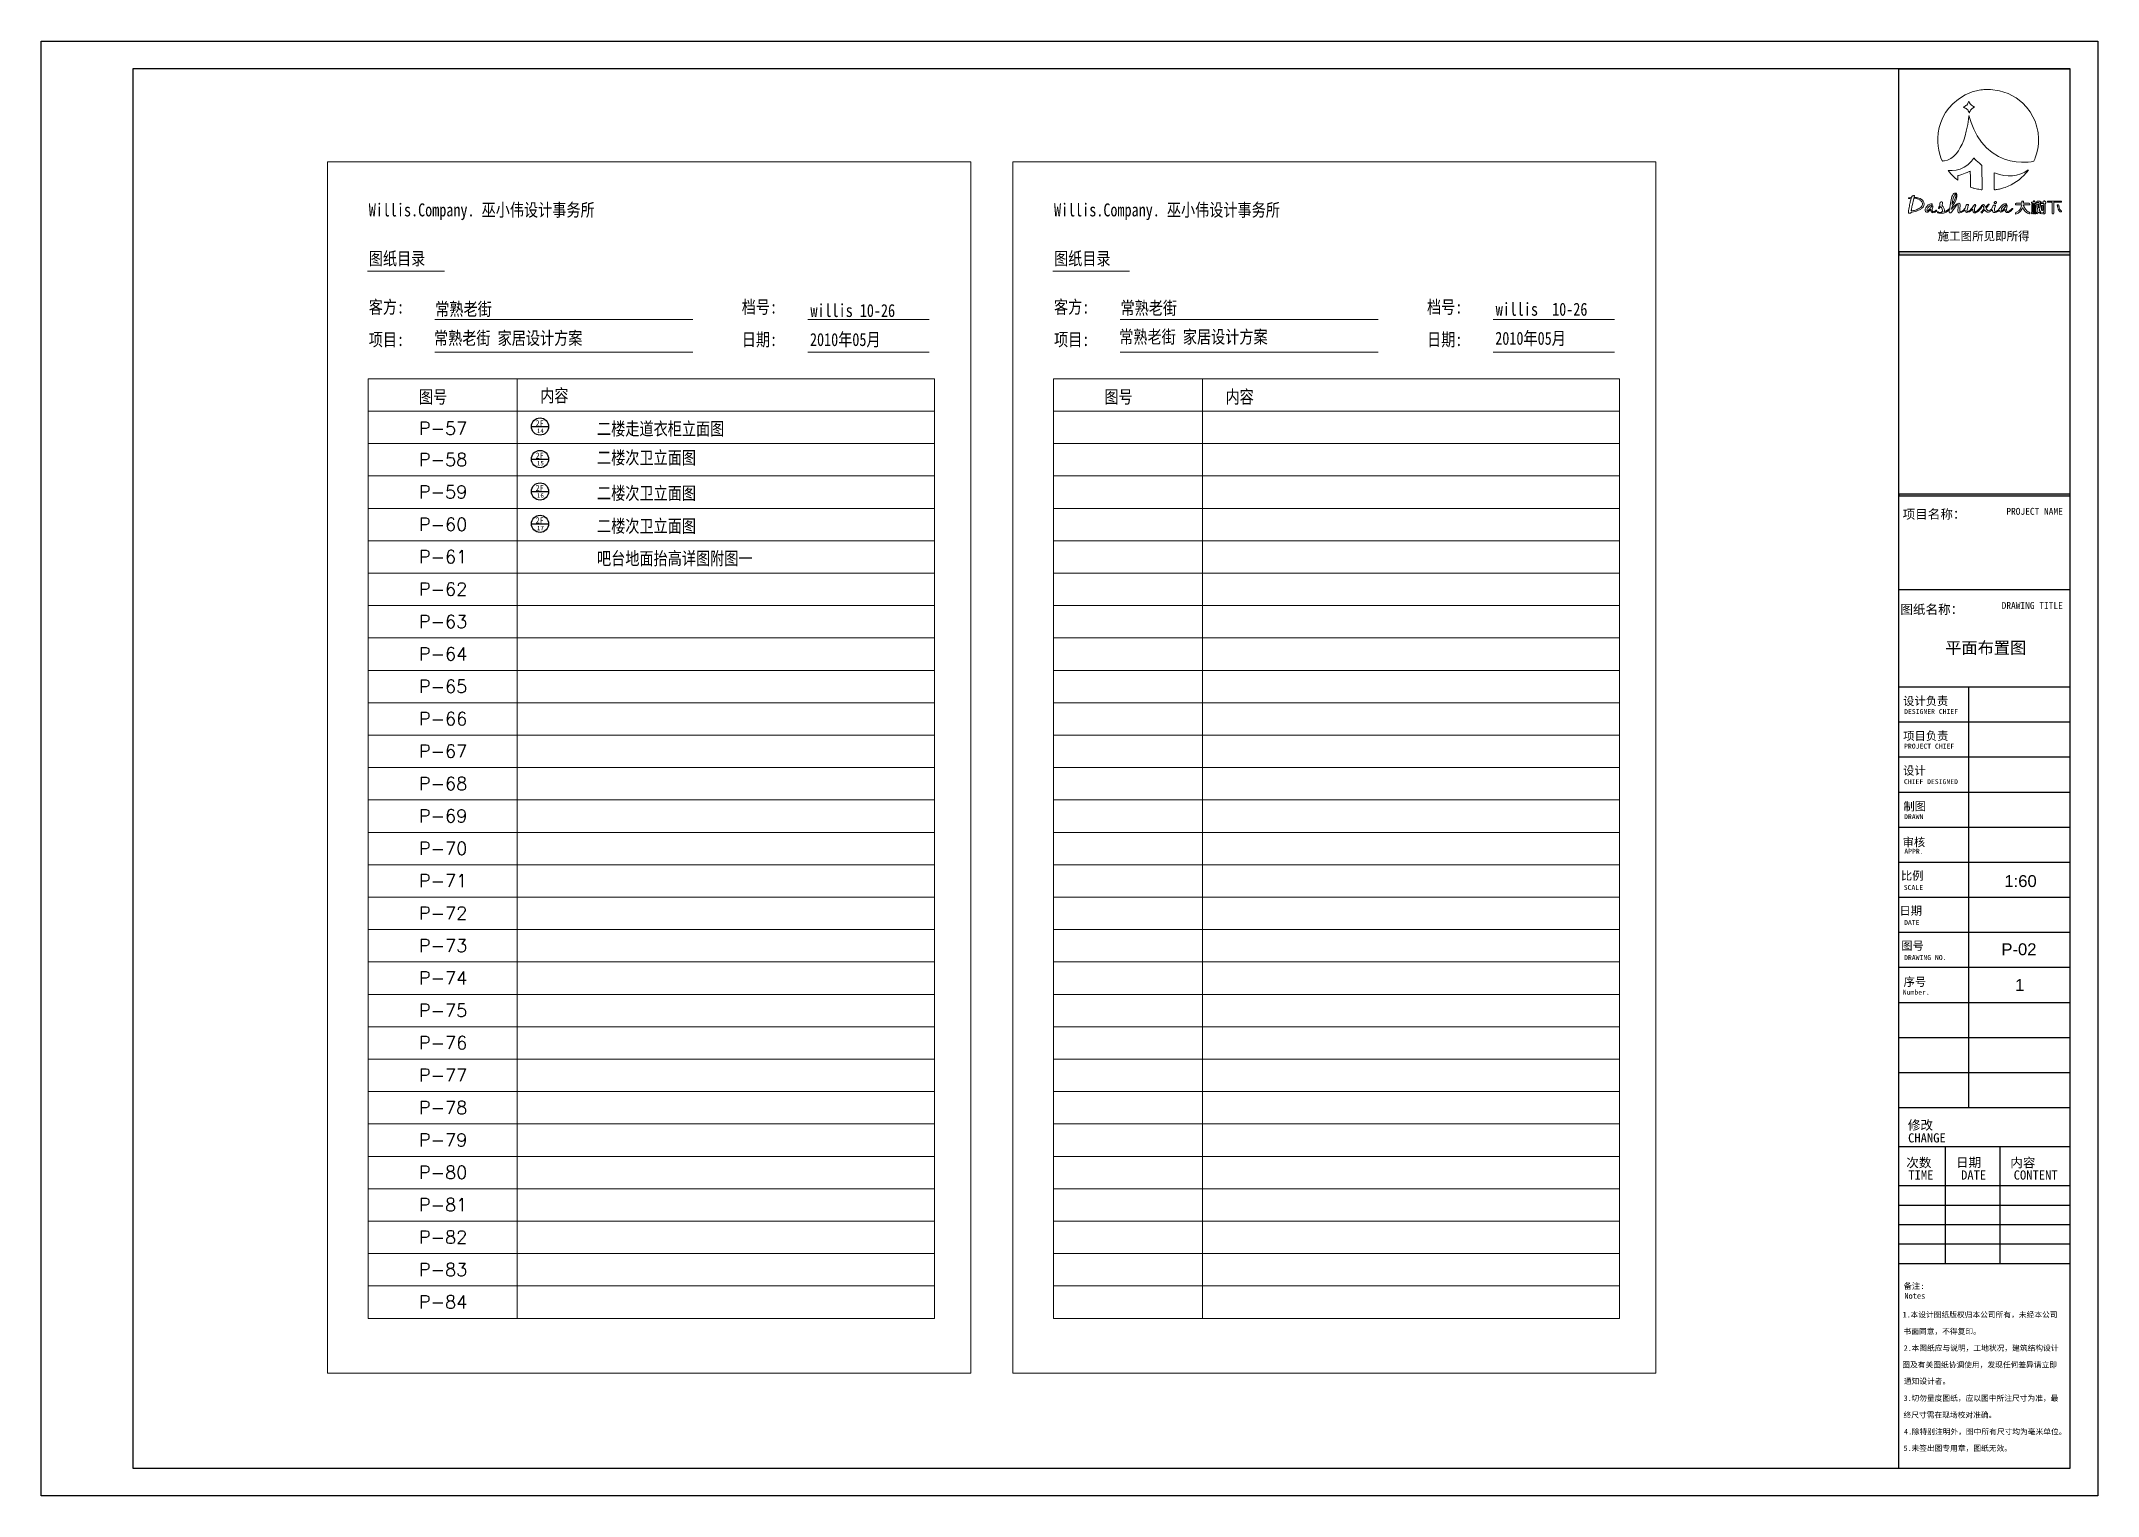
# Model space of a CAD drawing. Header units: millimetres. Extents: x 0 to 61508, y -25230 to 7586.
# Drawn here: x 48480 to 61508, y -1827 to 7386 of the extents above; entities that cross this region are included whole.
import ezdxf

# ---------------------------------------------------------------- set-up
doc = ezdxf.new("R2010")
doc.units = ezdxf.units.MM
doc.layers.get('0').update_dxf_attribs({"lineweight": 13})
for name, color, linetype in [('00图框', 7, 'ByLayer'), ('图框', 4, 'Continuous'), ('图框文字', 7, 'ByLayer'), ('文字', 1, 'Continuous'), ('标注', 7, 'Continuous')]:
    doc.layers.add(name, color=color, linetype=linetype)
doc.styles.add('0e113b756c7cbd20a20592cb0b51655f', font='', dxfattribs={"height": 176.635064})
doc.styles.add('1e150f8d9abff80a802f8b29d9676000', font='', dxfattribs={"height": 235.513419})
doc.styles.add('2d1e2366a3f214301024c2bbb94502e4', font='', dxfattribs={"height": 125.877061})
doc.styles.add('3', font='simplex.shx', dxfattribs={"width": 0.7, "oblique": 20, "height": 300})
doc.styles.add('31c75dbd597bbf9dbb9d78976e414cb7', font='', dxfattribs={"height": 141.056165})
doc.styles.add('8c1861f19ccae897a1b159ab4070abdc', font='', dxfattribs={"height": 214.912156})
doc.styles.add('b411453e04fa315575d897f6d9934d12', font='', dxfattribs={"height": 210.993931})
doc.styles.add('CH', font='NSimSun.ttf', dxfattribs={"width": 0.8})
doc.styles.add('e7311fcd6f339991f75d87c2bb3e43e7', font='', dxfattribs={"height": 149.872176})
doc.styles.add('自定义样式_Arial_303.3707865168539', font='', dxfattribs={"height": 303.370787})
doc.styles.add('自定义样式_SimSun_303.3707865168539', font='', dxfattribs={"height": 303.370787})
doc.styles.add('黑体字体', font='simhei.ttf')
doc.styles.get('0e113b756c7cbd20a20592cb0b51655f').set_extended_font_data('SimSun')
doc.styles.get('1e150f8d9abff80a802f8b29d9676000').set_extended_font_data('SimSun')
doc.styles.get('2d1e2366a3f214301024c2bbb94502e4').set_extended_font_data('SimSun')
doc.styles.get('31c75dbd597bbf9dbb9d78976e414cb7').set_extended_font_data('SimSun')
doc.styles.get('8c1861f19ccae897a1b159ab4070abdc').set_extended_font_data('SimSun')
doc.styles.get('b411453e04fa315575d897f6d9934d12').set_extended_font_data('SimSun')
doc.styles.get('e7311fcd6f339991f75d87c2bb3e43e7').set_extended_font_data('SimSun')
doc.styles.get('自定义样式_Arial_303.3707865168539').set_extended_font_data('Arial')
doc.styles.get('自定义样式_SimSun_303.3707865168539').set_extended_font_data('SimSun')

msp = doc.modelspace()

# ---------------------------------------------------------------- texts
at = {"lineweight": 0, "style": 'CH', "width": 0.8}
for s, height, p in [('Willis.Company. 巫小伟设计事务所', 82.08, (50555, 6276)), ('Willis.Company. 巫小伟设计事务所', 82.08, (54896, 6276)), ('图纸目录', 82.1, (50555, 5968)), ('图纸目录', 82.1, (54896, 5968)), ('客方:', 82.1, (50555, 5661)), ('常熟老街', 82.1, (50976, 5648)), ('档号:', 82.1, (52918, 5661)), ('客方:', 82.1, (54896, 5661)), ('常熟老街', 82.1, (55317, 5655)), ('档号:', 82.1, (57259, 5661)), ('willis  10-26', 82.08, (57694, 5647)), ('willis 10-26', 82.08, (53353, 5639)), ('项目:', 82.1, (50555, 5455)), ('常熟老街 家居设计方案', 82.08, (50968, 5464)), ('日期:', 82.1, (52918, 5455)), ('2010年05月', 82.1, (53350, 5455)), ('项目:', 82.1, (54896, 5455)), ('常熟老街 家居设计方案', 82.08, (55309, 5472)), ('日期:', 82.1, (57259, 5455)), ('2010年05月', 82.1, (57691, 5463)), ('图号', 82.1, (50873, 5092)), ('内容', 82.1, (51641, 5100)), ('图号', 82.1, (55215, 5092)), ('内容', 82.1, (55982, 5092)), ('二楼走道衣柜立面图 ', 82.1, (52001, 4890)), ('二楼次卫立面图 ', 82.1, (52001, 4707)), ('二楼次卫立面图 ', 82.1, (52001, 4482)), ('二楼次卫立面图 ', 82.1, (52001, 4274)), ('吧台地面抬高详图附图一 ', 82.08, (52001, 4069))]:
    msp.add_text(s, height=height, dxfattribs=at).set_placement(p)
at = {"lineweight": 0, "style": '3'}
for s, p in [('P-57', (50873, 4893)), ('P-58', (50873, 4695)), ('P-59', (50873, 4490)), ('P-60', (50873, 4284)), ('P-61', (50873, 4079)), ('P-62', (50873, 3874)), ('P-63', (50873, 3669)), ('P-64', (50873, 3464)), ('P-65', (50873, 3258)), ('P-66', (50873, 3053)), ('P-67', (50873, 2848)), ('P-68', (50873, 2643)), ('P-69', (50873, 2438)), ('P-70', (50873, 2232)), ('P-71', (50873, 2027)), ('P-72', (50873, 1822)), ('P-73', (50873, 1617)), ('P-74', (50873, 1412)), ('P-75', (50873, 1206))]:
    msp.add_text(s, height=82.1, dxfattribs=at).set_placement(p)
at = {"ltscale": 10, "style": '3'}
for s, p in [('P-76', (50873, 1001)), ('P-77', (50873, 796)), ('P-78', (50873, 591)), ('P-79', (50873, 386)), ('P-80', (50873, 180)), ('P-81', (50873, -25)), ('P-82', (50873, -230)), ('P-83', (50873, -435)), ('P-84', (50873, -640))]:
    msp.add_text(s, height=82.1, dxfattribs=at).set_placement(p)
at = {"layer": '文字', "style": '黑体字体'}
for s, height, p in [('2F', 38.3, (51612, 4947)), ('14', 28.5, (51620, 4904)), ('2F', 38.3, (51612, 4742)), ('15', 28.5, (51620, 4699)), ('2F', 38.3, (51612, 4537)), ('16', 28.5, (51620, 4494)), ('2F', 38.3, (51612, 4332)), ('17', 28.5, (51620, 4288))]:
    msp.add_text(s, height=height, dxfattribs=at).set_placement(p)

# ---------------------------------------------------------------- blocks, each defined once
blk = doc.blocks.new('sdaf')
at = {"color": 4}
for points in [[(23572, 21191), (23490, 21141), (23422, 21082), (23375, 21031), (23334, 20976), (23300, 20916), (23274, 20853), (23254, 20791), (23242, 20726), (23237, 20662), (23237, 20613), (23241, 20564), (23249, 20515), (23258, 20478), (23267, 20448), (23277, 20420), (23289, 20391), (23292, 20386), (23295, 20383), (23300, 20382), (23306, 20383), (23311, 20383), (23316, 20384), (23321, 20384), (23358, 20394), (23397, 20412), (23431, 20437), (23462, 20470), (23490, 20507), (23514, 20547), (23535, 20589), (23555, 20639), (23572, 20692), (23587, 20746), (23598, 20797), (23604, 20829), (23609, 20861), (23614, 20893), (23616, 20911), (23617, 20920), (23618, 20928), (23619, 20937), (23620, 20936), (23620, 20936), (23621, 20936), (23622, 20936), (23622, 20933), (23623, 20931), (23623, 20929), (23646, 20854), (23679, 20770), (23721, 20690), (23773, 20614), (23834, 20544), (23903, 20485), (23982, 20436), (24055, 20405), (24125, 20385), (24197, 20372), (24265, 20368), (24305, 20367), (24344, 20369), (24383, 20373), (24404, 20376), (24411, 20378), (24416, 20382), (24419, 20389), (24425, 20404), (24431, 20420), (24437, 20435), (24449, 20470), (24463, 20532), (24471, 20594), (24472, 20657), (24470, 20684), (24468, 20705), (24466, 20726), (24463, 20746), (24459, 20763), (24455, 20781), (24451, 20798), (24444, 20826), (24434, 20858), (24421, 20888), (24404, 20923), (24368, 20985), (24325, 21042), (24275, 21094), (24199, 21154), (24101, 21208), (23996, 21243), (23883, 21259), (23863, 21259), (23843, 21259), (23823, 21258), (23803, 21256), (23784, 21254), (23764, 21252), (23744, 21249), (23660, 21228)], [(23561, 21036), (23574, 21031), (23585, 21024), (23595, 21016), (23604, 21007), (23612, 20997), (23618, 20985), (23624, 20972), (23626, 20974), (23628, 20981), (23631, 20987), (23634, 20992), (23636, 20998), (23640, 21003), (23643, 21009), (23647, 21014), (23651, 21018), (23656, 21023), (23661, 21027), (23666, 21030), (23671, 21034), (23677, 21037), (23682, 21040), (23688, 21043), (23686, 21046), (23674, 21051), (23662, 21057), (23651, 21064), (23642, 21073), (23634, 21082), (23627, 21093), (23621, 21105), (23617, 21113), (23612, 21100), (23606, 21088), (23600, 21078), (23592, 21068), (23582, 21060), (23572, 21052), (23560, 21046), (23548, 21040)], [(23636, 20256), (23636, 20253), (23636, 20250), (23636, 20247), (23636, 20237), (23637, 20200), (23637, 20164), (23637, 20127), (23637, 20091), (23637, 20070), (23637, 20066), (23639, 20063), (23641, 20061), (23644, 20060), (23652, 20057), (23662, 20054), (23671, 20051), (23681, 20048), (23690, 20045), (23707, 20042), (23723, 20038), (23740, 20035), (23757, 20031), (23771, 20029), (23775, 20028), (23777, 20029), (23779, 20031), (23780, 20034), (23780, 20038), (23780, 20039), (23780, 20041), (23780, 20042), (23780, 20044), (23780, 20074), (23780, 20119), (23780, 20164), (23779, 20209), (23779, 20254), (23779, 20270), (23779, 20283), (23779, 20296), (23779, 20309), (23779, 20321), (23779, 20324), (23778, 20327), (23777, 20329), (23775, 20332), (23767, 20339), (23747, 20355), (23728, 20372), (23710, 20389), (23692, 20406), (23684, 20415), (23681, 20416), (23679, 20416), (23677, 20415), (23675, 20413), (23664, 20398), (23651, 20382), (23637, 20367), (23622, 20353), (23604, 20337), (23560, 20307), (23514, 20284), (23465, 20270), (23414, 20264), (23377, 20266), (23374, 20266), (23371, 20266), (23368, 20266), (23365, 20266), (23376, 20249), (23400, 20222), (23425, 20197), (23451, 20173), (23479, 20150), (23485, 20148), (23485, 20150), (23485, 20152), (23485, 20154), (23485, 20155), (23485, 20163), (23485, 20171), (23485, 20179), (23485, 20187), (23485, 20194), (23485, 20200), (23486, 20203), (23489, 20205), (23493, 20206), (23508, 20210), (23531, 20216), (23553, 20223), (23575, 20231), (23597, 20240), (23607, 20245), (23614, 20248), (23621, 20252), (23628, 20255), (23636, 20259)], [(24348, 20270), (24347, 20270), (24347, 20271), (24346, 20272), (24303, 20246), (24254, 20225), (24203, 20210), (24152, 20202), (24101, 20200), (24049, 20205), (23996, 20217), (23943, 20234), (23930, 20238), (23930, 20236), (23930, 20235), (23930, 20233), (23930, 20232), (23930, 20231), (23930, 20230), (23930, 20228), (23930, 20214), (23930, 20192), (23930, 20170), (23930, 20147), (23930, 20125), (23930, 20103), (23930, 20080), (23930, 20058), (23930, 20044), (23930, 20038), (23931, 20034), (23932, 20031), (23933, 20030), (23936, 20029), (23940, 20029), (23945, 20030), (23954, 20031), (23967, 20033), (23980, 20036), (23993, 20039), (24005, 20042), (24018, 20045), (24030, 20049), (24043, 20052), (24062, 20059), (24099, 20073), (24135, 20090), (24169, 20109), (24202, 20130), (24233, 20153), (24263, 20178), (24292, 20205), (24316, 20231), (24321, 20236), (24325, 20240), (24328, 20245), (24332, 20250), (24336, 20255), (24340, 20260), (24344, 20264), (24348, 20269)], [(22878, 19756), (22879, 19753), (22879, 19750), (22880, 19748), (22881, 19745), (22883, 19743), (22888, 19742), (22893, 19742), (22899, 19743), (22905, 19745), (22909, 19748), (22910, 19750), (22912, 19751), (22913, 19752), (22915, 19753), (22916, 19754), (22924, 19755), (22942, 19758), (22960, 19763), (22978, 19769), (22995, 19776), (23012, 19784), (23022, 19789), (23029, 19793), (23036, 19799), (23049, 19810), (23057, 19818), (23066, 19835), (23069, 19853), (23067, 19872), (23060, 19889), (23049, 19903), (23036, 19914), (23022, 19921), (23007, 19927), (22992, 19931), (22977, 19933), (22961, 19934), (22954, 19934), (22950, 19935), (22948, 19937), (22948, 19941), (22950, 19947), (22952, 19952), (22952, 19955), (22952, 19957), (22950, 19958), (22948, 19958), (22946, 19959), (22940, 19958), (22934, 19957), (22929, 19954), (22925, 19951), (22921, 19947), (22918, 19942), (22916, 19938), (22913, 19936), (22910, 19934), (22881, 19929), (22880, 19928), (22880, 19927), (22879, 19927), (22878, 19926), (22879, 19925), (22880, 19925), (22881, 19924), (22882, 19924), (22882, 19923), (22884, 19923), (22887, 19924), (22891, 19924), (22894, 19924), (22908, 19925), (22910, 19924), (22911, 19922), (22904, 19893), (22901, 19882), (22898, 19871), (22896, 19860), (22893, 19846), (22890, 19828), (22887, 19811), (22884, 19793), (22881, 19776), (22878, 19759)], [(23049, 19866), (23047, 19873), (23044, 19880), (23040, 19886), (23035, 19892), (23030, 19897), (23024, 19902), (23017, 19907), (23009, 19911), (23002, 19915), (22994, 19918), (22987, 19920), (22979, 19922), (22971, 19924), (22963, 19925), (22955, 19926), (22951, 19926), (22949, 19926), (22947, 19926), (22946, 19925), (22944, 19924), (22943, 19923), (22923, 19834), (22921, 19826), (22920, 19820), (22919, 19813), (22918, 19807), (22917, 19801), (22916, 19795), (22915, 19789), (22914, 19782), (22913, 19778), (22913, 19775), (22913, 19774), (22914, 19772), (22915, 19771), (22916, 19770), (22918, 19770), (22920, 19770), (22925, 19771), (22939, 19774), (22952, 19777), (22965, 19780), (22978, 19785), (22990, 19790), (23002, 19796), (23014, 19803), (23024, 19810), (23030, 19814), (23039, 19824), (23043, 19830), (23046, 19836), (23048, 19843), (23049, 19851), (23050, 19859)], [(23377, 19781), (23378, 19781), (23379, 19780), (23378, 19773), (23377, 19766), (23377, 19758), (23378, 19754), (23380, 19749), (23383, 19747), (23387, 19746), (23392, 19746), (23397, 19748), (23401, 19751), (23405, 19756), (23408, 19761), (23425, 19782), (23442, 19805), (23460, 19827), (23466, 19834), (23473, 19840), (23481, 19846), (23485, 19848), (23488, 19846), (23489, 19842), (23489, 19835), (23488, 19829), (23487, 19822), (23486, 19805), (23485, 19786), (23485, 19768), (23488, 19754), (23496, 19747), (23510, 19747), (23526, 19751), (23541, 19758), (23555, 19767), (23561, 19772), (23566, 19776), (23571, 19781), (23573, 19779), (23574, 19777), (23574, 19775), (23580, 19761), (23591, 19753), (23607, 19754), (23625, 19761), (23641, 19772), (23656, 19785), (23660, 19788), (23662, 19790), (23665, 19793), (23666, 19787), (23667, 19780), (23668, 19773), (23672, 19758), (23683, 19749), (23699, 19749), (23704, 19751), (23706, 19751), (23708, 19752), (23723, 19761), (23739, 19773), (23754, 19787), (23764, 19800), (23773, 19814), (23782, 19827), (23787, 19833), (23790, 19833), (23793, 19829), (23796, 19823), (23798, 19817), (23801, 19811), (23804, 19802), (23803, 19794), (23798, 19787), (23789, 19778), (23780, 19768), (23771, 19758), (23769, 19754), (23768, 19750), (23769, 19748), (23771, 19747), (23774, 19746), (23777, 19746), (23780, 19747), (23782, 19749), (23784, 19751), (23789, 19758), (23796, 19765), (23803, 19773), (23806, 19777), (23808, 19780), (23811, 19784), (23815, 19780), (23818, 19775), (23821, 19771), (23831, 19762), (23844, 19756), (23859, 19757), (23872, 19761), (23884, 19769), (23896, 19777), (23900, 19780), (23902, 19782), (23904, 19784), (23906, 19781), (23907, 19776), (23908, 19773), (23914, 19760), (23926, 19752), (23942, 19751), (23952, 19754), (23958, 19757), (23964, 19760), (23972, 19765), (23980, 19770), (23988, 19776), (23991, 19777), (23992, 19775), (23992, 19774), (23999, 19763), (24010, 19756), (24024, 19760), (24035, 19767), (24044, 19774), (24052, 19781), (24056, 19785), (24058, 19786), (24060, 19788), (24062, 19783), (24063, 19776), (24065, 19770), (24070, 19759), (24079, 19752), (24091, 19750), (24104, 19753), (24115, 19758), (24126, 19765), (24135, 19773), (24144, 19782), (24153, 19791), (24157, 19795), (24157, 19798), (24157, 19801), (24155, 19802), (24153, 19802), (24150, 19802), (24148, 19801), (24146, 19799), (24144, 19797), (24135, 19788), (24122, 19776), (24107, 19766), (24094, 19762), (24086, 19763), (24082, 19770), (24080, 19780), (24080, 19789), (24081, 19798), (24082, 19806), (24085, 19815), (24088, 19823), (24090, 19830), (24089, 19834), (24085, 19836), (24080, 19835), (24076, 19833), (24073, 19829), (24067, 19822), (24060, 19811), (24052, 19800), (24045, 19791), (24038, 19784), (24030, 19776), (24025, 19773), (24022, 19771), (24018, 19771), (24016, 19773), (24015, 19776), (24014, 19779), (24015, 19785), (24017, 19793), (24020, 19800), (24028, 19814), (24044, 19829), (24063, 19841), (24074, 19847), (24077, 19849), (24081, 19850), (24082, 19852), (24082, 19853), (24082, 19854), (24080, 19855), (24076, 19857), (24073, 19859), (24065, 19859), (24054, 19857), (24044, 19853), (24030, 19844), (24015, 19830), (24002, 19814), (23991, 19795), (23977, 19780), (23959, 19768), (23945, 19763), (23939, 19764), (23935, 19768), (23933, 19775), (23931, 19784), (23931, 19792), (23933, 19801), (23936, 19812), (23940, 19823), (23942, 19831), (23943, 19836), (23943, 19841), (23941, 19842), (23936, 19843), (23931, 19843), (23927, 19843), (23923, 19841), (23920, 19839), (23917, 19835), (23913, 19829), (23910, 19822), (23906, 19810), (23897, 19794), (23883, 19783), (23867, 19774), (23854, 19772), (23845, 19780), (23836, 19794), (23832, 19803), (23837, 19812), (23846, 19823), (23854, 19832), (23861, 19841), (23866, 19847), (23866, 19849), (23866, 19852), (23865, 19853), (23862, 19853), (23860, 19853), (23858, 19852), (23856, 19851), (23854, 19849), (23851, 19845), (23843, 19836), (23836, 19828), (23831, 19822), (23829, 19820), (23827, 19818), (23823, 19819), (23819, 19826), (23815, 19833), (23809, 19842), (23797, 19849), (23785, 19846), (23775, 19836), (23768, 19826), (23762, 19817), (23752, 19803), (23737, 19786), (23719, 19771), (23703, 19761), (23694, 19760), (23689, 19766), (23687, 19774), (23687, 19777), (23687, 19779), (23687, 19787), (23689, 19803), (23693, 19818), (23698, 19830), (23699, 19834), (23701, 19838), (23703, 19843), (23702, 19848), (23698, 19850), (23692, 19849), (23687, 19846), (23683, 19842), (23676, 19831), (23661, 19810), (23643, 19791), (23629, 19777), (23623, 19773), (23617, 19769), (23608, 19765), (23599, 19764), (23595, 19770), (23596, 19783), (23600, 19798), (23604, 19813), (23607, 19826), (23609, 19832), (23612, 19838), (23613, 19843), (23613, 19846), (23611, 19849), (23605, 19850), (23595, 19849), (23586, 19843), (23581, 19834), (23580, 19828), (23578, 19822), (23576, 19816), (23575, 19809), (23573, 19803), (23567, 19795), (23553, 19780), (23536, 19768), (23520, 19761), (23511, 19762), (23507, 19767), (23506, 19777), (23507, 19788), (23508, 19799), (23510, 19811), (23511, 19824), (23511, 19836), (23511, 19849), (23507, 19859), (23497, 19864), (23486, 19862), (23477, 19859), (23468, 19854), (23457, 19847), (23439, 19830), (23423, 19811), (23411, 19795), (23410, 19793), (23408, 19791), (23407, 19794), (23410, 19813), (23417, 19831), (23429, 19850), (23445, 19874), (23459, 19900), (23468, 19926), (23471, 19942), (23473, 19959), (23472, 19974), (23468, 19983), (23462, 19987), (23452, 19989), (23442, 19987), (23435, 19982), (23427, 19974), (23418, 19960), (23412, 19946), (23406, 19926), (23396, 19885), (23389, 19843), (23384, 19807), (23384, 19805), (23384, 19803), (23386, 19800), (23387, 19795), (23386, 19792), (23381, 19789), (23381, 19790), (23380, 19792), (23380, 19794), (23380, 19796), (23379, 19798), (23376, 19798), (23358, 19781), (23338, 19766), (23318, 19761), (23322, 19780), (23318, 19798), (23309, 19813), (23304, 19819), (23299, 19826), (23295, 19832), (23292, 19838), (23291, 19845), (23293, 19851), (23295, 19857), (23296, 19864), (23297, 19870), (23294, 19878), (23288, 19881), (23279, 19880), (23269, 19872), (23262, 19860), (23261, 19847), (23262, 19838), (23260, 19830), (23256, 19823), (23254, 19819), (23251, 19815), (23249, 19810), (23247, 19805), (23248, 19801), (23254, 19798), (23260, 19807), (23266, 19817), (23273, 19825), (23284, 19811), (23293, 19794), (23297, 19778), (23295, 19767), (23289, 19758), (23278, 19753), (23267, 19752), (23256, 19753), (23245, 19756), (23241, 19758), (23237, 19759), (23233, 19756), (23234, 19751), (23237, 19748), (23242, 19747), (23252, 19745), (23262, 19743), (23273, 19742), (23308, 19744), (23341, 19754), (23370, 19775), (23372, 19777), (23374, 19779), (23377, 19781)], [(23413, 19854), (23414, 19854), (23414, 19854), (23415, 19853), (23415, 19854), (23415, 19854), (23416, 19855), (23416, 19856), (23416, 19856), (23417, 19857), (23417, 19857), (23418, 19858), (23422, 19865), (23428, 19875), (23434, 19884), (23439, 19894), (23444, 19904), (23448, 19914), (23452, 19924), (23456, 19935), (23457, 19941), (23458, 19945), (23458, 19948), (23459, 19952), (23459, 19956), (23459, 19960), (23460, 19964), (23460, 19968), (23460, 19970), (23460, 19971), (23459, 19972), (23459, 19972), (23458, 19973), (23458, 19974), (23457, 19975), (23456, 19975), (23456, 19976), (23455, 19976), (23454, 19976), (23454, 19976), (23453, 19975), (23452, 19975), (23451, 19974), (23450, 19974), (23449, 19973), (23448, 19972), (23448, 19971), (23447, 19970), (23446, 19969), (23445, 19968), (23444, 19966), (23443, 19965), (23442, 19962), (23438, 19954), (23434, 19945), (23431, 19937), (23428, 19928), (23426, 19919), (23424, 19910), (23421, 19901), (23420, 19893), (23419, 19888), (23418, 19883), (23417, 19878), (23416, 19874), (23415, 19869), (23414, 19864), (23413, 19860), (23412, 19855)], [(23224, 19778), (23221, 19779), (23217, 19779), (23213, 19776), (23208, 19772), (23202, 19768), (23196, 19765), (23190, 19762), (23182, 19760), (23176, 19763), (23173, 19769), (23171, 19780), (23170, 19793), (23172, 19805), (23177, 19818), (23179, 19824), (23179, 19827), (23179, 19830), (23179, 19833), (23176, 19833), (23173, 19833), (23170, 19832), (23167, 19832), (23165, 19831), (23164, 19829), (23163, 19827), (23161, 19825), (23158, 19820), (23154, 19815), (23151, 19810), (23146, 19804), (23139, 19795), (23132, 19787), (23124, 19779), (23119, 19773), (23116, 19772), (23113, 19771), (23110, 19770), (23108, 19772), (23107, 19775), (23106, 19778), (23105, 19781), (23108, 19794), (23116, 19809), (23127, 19822), (23141, 19832), (23148, 19837), (23155, 19840), (23161, 19843), (23167, 19847), (23168, 19848), (23170, 19849), (23171, 19851), (23171, 19852), (23170, 19854), (23168, 19855), (23167, 19857), (23165, 19858), (23164, 19858), (23162, 19858), (23161, 19858), (23154, 19858), (23142, 19855), (23132, 19851), (23122, 19844), (23110, 19834), (23099, 19822), (23090, 19808), (23084, 19791), (23082, 19781), (23083, 19773), (23086, 19765), (23092, 19759), (23099, 19756), (23107, 19755), (23114, 19757), (23120, 19761), (23127, 19767), (23134, 19772), (23140, 19778), (23146, 19783), (23147, 19784), (23148, 19786), (23148, 19788), (23149, 19789), (23150, 19788), (23151, 19788), (23151, 19787), (23152, 19784), (23153, 19780), (23154, 19775), (23155, 19771), (23158, 19763), (23163, 19755), (23171, 19750), (23179, 19749), (23192, 19751), (23205, 19757), (23217, 19764), (23228, 19773)], [(23942, 19884), (23939, 19883), (23937, 19882), (23935, 19880), (23933, 19878), (23931, 19876), (23930, 19874), (23929, 19871), (23929, 19869), (23930, 19868), (23931, 19866), (23932, 19864), (23934, 19863), (23935, 19862), (23937, 19861), (23940, 19861), (23942, 19861), (23945, 19861), (23948, 19862), (23950, 19864), (23953, 19865), (23954, 19867), (23956, 19870), (23957, 19872), (23957, 19875), (23957, 19877), (23956, 19879), (23955, 19880), (23954, 19882), (23952, 19883), (23950, 19883), (23948, 19884), (23945, 19884)], [(24403, 19802), (24403, 19808), (24403, 19813), (24403, 19819), (24403, 19824), (24403, 19830), (24403, 19835), (24403, 19841), (24403, 19843), (24403, 19845), (24403, 19846), (24402, 19847), (24401, 19848), (24400, 19849), (24398, 19849), (24396, 19849), (24394, 19849), (24393, 19849), (24392, 19848), (24391, 19847), (24391, 19846), (24390, 19844), (24390, 19843), (24390, 19842), (24390, 19833), (24390, 19821), (24390, 19809), (24391, 19797), (24391, 19785), (24391, 19773), (24390, 19761), (24388, 19749), (24387, 19742), (24387, 19741), (24387, 19740), (24387, 19740), (24387, 19739), (24388, 19738), (24388, 19737), (24389, 19737), (24389, 19736), (24390, 19736), (24390, 19736), (24391, 19736), (24392, 19736), (24393, 19736), (24394, 19737), (24395, 19737), (24396, 19738), (24398, 19739), (24400, 19741), (24401, 19743), (24402, 19745), (24403, 19747), (24403, 19750), (24403, 19752), (24403, 19755), (24403, 19761), (24403, 19766), (24403, 19771), (24403, 19776), (24403, 19781), (24403, 19787), (24403, 19792), (24403, 19797)], [(24481, 19752), (24486, 19746), (24492, 19741), (24498, 19737), (24503, 19736), (24504, 19741), (24504, 19745), (24503, 19750), (24501, 19753), (24498, 19756), (24496, 19758), (24495, 19760), (24493, 19762), (24492, 19764), (24489, 19767), (24487, 19771), (24485, 19776), (24485, 19781), (24486, 19786), (24490, 19804), (24493, 19823), (24495, 19842), (24495, 19860), (24496, 19877), (24495, 19881), (24493, 19884), (24491, 19886), (24488, 19888), (24483, 19888), (24478, 19888), (24473, 19889), (24468, 19889), (24463, 19889), (24459, 19889), (24456, 19889), (24454, 19887), (24452, 19885), (24452, 19882), (24452, 19878), (24453, 19875), (24455, 19873), (24458, 19873), (24461, 19873), (24463, 19873), (24465, 19873), (24467, 19873), (24468, 19873), (24471, 19873), (24475, 19872), (24477, 19870), (24479, 19868), (24479, 19864), (24479, 19858), (24479, 19851), (24478, 19843), (24478, 19835), (24477, 19828), (24477, 19823), (24477, 19819), (24476, 19815), (24476, 19811), (24475, 19807), (24474, 19808), (24473, 19810), (24473, 19811), (24472, 19813), (24472, 19816), (24471, 19823), (24470, 19830), (24470, 19837), (24469, 19845), (24468, 19850), (24467, 19852), (24465, 19853), (24462, 19854), (24459, 19854), (24456, 19853), (24454, 19852), (24453, 19851), (24453, 19849), (24453, 19846), (24454, 19835), (24455, 19824), (24456, 19813), (24458, 19803), (24461, 19792), (24463, 19783), (24463, 19774), (24461, 19766), (24456, 19758), (24451, 19752), (24449, 19749), (24449, 19745), (24449, 19741), (24450, 19736), (24455, 19737), (24461, 19741), (24466, 19746), (24471, 19752), (24475, 19757)], [(24524, 19811), (24524, 19813), (24524, 19816), (24524, 19819), (24524, 19822), (24524, 19824), (24524, 19827), (24524, 19830), (24524, 19832), (24524, 19834), (24524, 19835), (24523, 19836), (24522, 19837), (24521, 19838), (24519, 19838), (24517, 19838), (24515, 19838), (24513, 19838), (24512, 19837), (24511, 19836), (24511, 19835), (24510, 19834), (24510, 19832), (24510, 19831), (24510, 19827), (24510, 19822), (24510, 19816), (24510, 19811), (24510, 19805), (24510, 19800), (24510, 19794), (24510, 19789), (24510, 19785), (24510, 19783), (24510, 19782), (24511, 19780), (24511, 19779), (24512, 19778), (24514, 19777), (24515, 19777), (24517, 19777), (24519, 19777), (24521, 19777), (24522, 19778), (24523, 19779), (24524, 19781), (24524, 19782), (24524, 19784), (24524, 19786), (24524, 19788), (24524, 19791), (24524, 19794), (24524, 19797), (24524, 19799), (24524, 19802), (24524, 19805), (24524, 19808)], [(24752, 19770), (24753, 19768), (24753, 19763), (24752, 19761), (24749, 19759), (24749, 19759), (24748, 19759), (24747, 19759), (24746, 19759), (24744, 19760), (24739, 19761), (24734, 19764), (24730, 19766), (24726, 19770), (24723, 19774), (24720, 19778), (24718, 19782), (24716, 19788), (24714, 19794), (24712, 19801), (24710, 19808), (24708, 19814), (24706, 19821), (24704, 19828), (24703, 19835), (24701, 19841), (24701, 19843), (24701, 19845), (24702, 19846), (24703, 19846), (24704, 19847), (24706, 19847), (24708, 19847), (24710, 19847), (24711, 19847), (24713, 19847), (24714, 19847), (24715, 19846), (24716, 19845), (24717, 19843), (24718, 19842), (24719, 19840), (24720, 19835), (24721, 19831), (24722, 19826), (24724, 19821), (24725, 19816), (24726, 19811), (24727, 19807), (24729, 19802), (24730, 19798), (24731, 19794), (24733, 19791), (24735, 19788), (24737, 19785), (24740, 19782), (24743, 19779), (24746, 19777), (24748, 19776), (24750, 19774), (24751, 19772)]]:
    blk.add_lwpolyline(points, close=True, dxfattribs=at)
for points in [[(24191, 19738), (24191, 19737), (24192, 19732), (24213, 19740), (24221, 19743), (24232, 19750), (24239, 19757), (24251, 19768), (24260, 19779), (24266, 19790), (24275, 19805), (24275, 19806), (24276, 19807), (24276, 19808), (24277, 19808)], [(24191, 19738), (24191, 19740), (24191, 19744), (24191, 19745), (24191, 19748), (24192, 19748), (24193, 19749), (24194, 19750), (24194, 19751), (24195, 19751), (24201, 19754)], [(24263, 19864), (24252, 19864), (24250, 19864), (24244, 19864), (24235, 19864), (24232, 19864), (24230, 19864), (24224, 19864), (24218, 19864), (24211, 19864), (24210, 19864), (24201, 19864), (24200, 19864), (24198, 19864), (24197, 19863), (24196, 19863), (24194, 19862), (24193, 19862), (24193, 19861), (24193, 19861), (24192, 19858), (24192, 19857), (24192, 19856), (24192, 19850)], [(24203, 19845), (24200, 19845), (24198, 19845), (24196, 19846), (24195, 19846), (24194, 19847), (24192, 19850)], [(24201, 19754), (24229, 19772), (24250, 19797), (24261, 19822), (24266, 19840), (24267, 19841), (24267, 19842), (24267, 19843), (24266, 19843), (24266, 19844), (24265, 19845), (24262, 19845), (24259, 19845), (24257, 19845), (24253, 19845)], [(24253, 19845), (24250, 19845), (24249, 19845), (24239, 19845), (24237, 19845), (24230, 19845), (24228, 19845), (24221, 19845), (24217, 19845), (24212, 19845), (24210, 19845), (24205, 19845), (24203, 19845)], [(24269, 19878), (24269, 19876), (24269, 19875), (24269, 19874), (24269, 19873), (24269, 19872), (24269, 19869), (24269, 19868), (24268, 19867), (24267, 19866), (24267, 19865), (24263, 19864)], [(24269, 19878), (24269, 19879), (24269, 19880), (24269, 19881), (24269, 19882), (24269, 19886), (24269, 19886), (24271, 19890)], [(24271, 19890), (24275, 19892), (24275, 19892), (24277, 19892), (24280, 19892), (24280, 19892), (24281, 19892), (24282, 19891), (24284, 19891), (24284, 19891), (24285, 19890), (24285, 19890), (24286, 19889), (24286, 19888), (24287, 19887), (24287, 19886), (24287, 19885), (24287, 19883), (24287, 19882)], [(24277, 19808), (24279, 19809), (24283, 19802), (24289, 19792), (24296, 19780), (24299, 19776), (24305, 19769), (24314, 19759), (24323, 19752), (24336, 19743), (24349, 19737), (24361, 19733), (24363, 19733), (24365, 19733), (24366, 19735)], [(24345, 19864), (24344, 19864), (24337, 19864), (24330, 19864), (24326, 19864), (24325, 19864), (24315, 19864), (24311, 19864), (24309, 19864), (24300, 19864), (24294, 19864), (24289, 19865), (24288, 19866), (24287, 19873), (24287, 19874), (24287, 19876), (24287, 19881), (24287, 19882)], [(24311, 19845), (24310, 19845), (24298, 19845), (24297, 19845), (24295, 19845), (24295, 19845), (24292, 19844), (24292, 19844), (24290, 19842), (24290, 19839), (24290, 19838), (24292, 19832), (24294, 19824), (24311, 19791), (24331, 19769), (24332, 19769), (24333, 19768), (24352, 19757), (24356, 19755), (24358, 19754), (24364, 19747), (24366, 19743), (24366, 19735)], [(24359, 19845), (24358, 19845), (24358, 19845), (24351, 19845), (24350, 19845), (24349, 19845), (24348, 19845), (24331, 19845), (24330, 19845), (24314, 19845), (24311, 19845)], [(24359, 19845), (24360, 19846), (24361, 19846), (24361, 19846), (24364, 19848), (24365, 19852), (24363, 19860), (24358, 19863), (24357, 19864), (24345, 19864)], [(24400, 19879), (24400, 19879), (24399, 19879), (24398, 19879), (24397, 19879), (24389, 19877), (24388, 19875), (24387, 19873), (24387, 19870), (24388, 19867), (24389, 19865), (24390, 19864), (24392, 19863), (24394, 19863), (24396, 19862), (24401, 19862), (24404, 19862), (24408, 19861), (24409, 19859), (24409, 19856), (24409, 19852), (24409, 19851), (24409, 19836), (24409, 19823), (24409, 19821)], [(24436, 19879), (24433, 19879), (24431, 19879), (24430, 19879), (24428, 19879), (24426, 19880), (24424, 19882), (24424, 19886), (24424, 19888), (24424, 19889), (24424, 19890), (24423, 19892), (24422, 19892), (24422, 19893), (24420, 19893), (24418, 19894), (24418, 19893), (24417, 19893), (24415, 19893), (24413, 19893), (24413, 19893), (24411, 19892), (24410, 19891), (24410, 19890), (24409, 19888), (24409, 19887), (24409, 19885), (24409, 19883), (24409, 19882), (24408, 19881), (24407, 19880), (24407, 19880), (24406, 19879), (24404, 19879), (24403, 19879), (24402, 19879), (24400, 19879)], [(24411, 19735), (24410, 19736), (24410, 19737), (24409, 19739), (24409, 19739), (24409, 19740), (24409, 19740), (24409, 19744), (24409, 19752), (24409, 19753), (24409, 19763), (24409, 19781), (24409, 19785), (24409, 19787), (24409, 19790), (24409, 19799), (24409, 19817), (24409, 19821)], [(24411, 19735), (24414, 19733), (24415, 19733), (24416, 19733), (24418, 19733), (24419, 19733), (24420, 19733), (24422, 19733), (24422, 19735), (24422, 19736), (24422, 19737), (24423, 19739), (24423, 19740), (24423, 19741), (24424, 19741), (24424, 19744), (24424, 19744), (24424, 19745), (24424, 19749), (24424, 19749)], [(24424, 19749), (24424, 19768), (24424, 19775), (24424, 19777), (24424, 19779), (24424, 19786), (24424, 19805), (24424, 19811), (24424, 19813), (24424, 19815), (24424, 19823), (24424, 19841), (24424, 19849), (24424, 19854), (24424, 19857), (24424, 19858), (24425, 19860)], [(24425, 19860), (24426, 19861), (24427, 19862), (24428, 19862), (24431, 19863), (24432, 19863), (24433, 19862), (24434, 19862)], [(24431, 19813), (24431, 19811), (24431, 19810), (24431, 19809), (24431, 19801), (24431, 19789), (24430, 19777), (24430, 19777), (24430, 19764), (24430, 19752)], [(24430, 19752), (24430, 19745), (24430, 19744), (24430, 19741), (24430, 19740), (24431, 19739), (24431, 19738), (24432, 19737), (24432, 19736), (24433, 19735), (24434, 19734), (24434, 19733), (24435, 19733), (24435, 19733), (24436, 19733), (24436, 19734)], [(24438, 19846), (24437, 19847), (24436, 19848), (24435, 19847), (24434, 19846), (24434, 19845), (24433, 19844), (24432, 19844), (24432, 19843), (24431, 19842), (24431, 19842), (24431, 19839), (24431, 19838), (24431, 19826), (24431, 19813)], [(24434, 19862), (24435, 19863), (24436, 19863), (24437, 19863), (24438, 19863), (24439, 19863), (24441, 19863), (24442, 19864), (24443, 19865), (24444, 19866), (24444, 19868), (24444, 19871), (24444, 19874), (24442, 19878), (24439, 19879), (24436, 19879), (24436, 19879)], [(24436, 19734), (24437, 19734), (24438, 19735), (24438, 19736), (24439, 19737), (24439, 19738), (24439, 19738), (24440, 19739), (24440, 19740)], [(24440, 19836), (24440, 19837), (24440, 19840), (24440, 19842), (24440, 19843), (24439, 19844), (24439, 19844), (24438, 19845), (24438, 19846)], [(24440, 19740), (24440, 19749), (24440, 19762), (24440, 19773), (24440, 19773), (24440, 19774), (24440, 19786), (24440, 19799), (24440, 19806), (24440, 19807), (24440, 19808), (24440, 19811), (24440, 19824), (24440, 19836)], [(24503, 19864), (24502, 19866), (24502, 19867), (24501, 19868), (24501, 19870), (24501, 19871), (24501, 19874), (24502, 19875), (24502, 19876), (24503, 19878)], [(24536, 19881), (24534, 19880), (24533, 19879), (24533, 19879), (24532, 19879), (24529, 19879), (24528, 19879), (24528, 19879), (24525, 19879), (24522, 19879), (24521, 19879), (24521, 19879), (24516, 19879), (24514, 19879), (24512, 19879), (24508, 19879), (24507, 19879), (24505, 19879), (24503, 19878)], [(24503, 19864), (24504, 19863), (24505, 19863), (24508, 19863), (24509, 19863), (24510, 19863), (24513, 19863), (24516, 19863), (24516, 19863), (24517, 19863), (24521, 19863), (24523, 19863), (24525, 19863), (24530, 19863)], [(24523, 19739), (24523, 19738), (24523, 19737), (24523, 19735), (24523, 19735), (24523, 19734), (24523, 19733), (24527, 19733), (24530, 19733), (24533, 19733), (24536, 19733), (24539, 19733), (24546, 19736), (24550, 19738), (24552, 19742), (24553, 19745), (24553, 19746), (24554, 19747), (24554, 19754), (24554, 19754), (24554, 19755), (24554, 19757)], [(24531, 19750), (24527, 19749), (24526, 19749), (24526, 19748), (24525, 19748), (24524, 19746), (24523, 19745), (24523, 19744), (24523, 19743), (24523, 19739)], [(24530, 19863), (24533, 19862), (24534, 19862), (24535, 19861), (24536, 19860), (24537, 19859), (24537, 19859), (24537, 19858), (24538, 19855)], [(24538, 19761), (24538, 19758), (24537, 19757), (24537, 19756), (24537, 19756), (24536, 19753), (24536, 19752), (24534, 19751), (24531, 19750)], [(24541, 19893), (24539, 19891), (24538, 19890), (24538, 19889), (24538, 19886), (24538, 19886), (24537, 19883), (24536, 19881)], [(24538, 19847), (24538, 19848), (24538, 19850), (24538, 19851), (24538, 19853), (24538, 19855)], [(24538, 19847), (24538, 19846), (24538, 19844), (24538, 19843), (24538, 19837), (24538, 19827), (24538, 19815), (24538, 19814), (24538, 19811), (24538, 19794), (24538, 19791), (24538, 19788), (24538, 19786), (24538, 19778), (24538, 19761)], [(24553, 19891), (24551, 19892), (24550, 19893), (24549, 19893), (24546, 19893), (24545, 19893), (24543, 19893), (24541, 19893)], [(24555, 19884), (24554, 19884), (24554, 19885), (24554, 19886), (24554, 19887), (24554, 19889), (24553, 19891)], [(24554, 19856), (24555, 19858), (24556, 19860), (24556, 19860), (24557, 19862), (24558, 19863), (24558, 19864), (24560, 19866), (24561, 19869)], [(24554, 19798), (24554, 19816), (24554, 19824), (24554, 19827), (24554, 19829), (24554, 19834), (24554, 19851), (24554, 19852), (24554, 19854), (24554, 19856)], [(24554, 19757), (24554, 19759), (24554, 19760), (24554, 19761), (24554, 19762), (24554, 19768), (24554, 19777), (24554, 19780), (24554, 19798)], [(24561, 19869), (24561, 19873), (24560, 19875), (24560, 19875), (24560, 19876), (24560, 19877), (24557, 19880), (24556, 19881), (24555, 19882), (24555, 19884)], [(24583, 19882), (24583, 19884), (24583, 19886), (24583, 19887), (24583, 19888), (24584, 19889), (24585, 19891)], [(24583, 19882), (24583, 19880), (24584, 19879), (24584, 19878), (24584, 19877), (24586, 19876), (24587, 19876), (24589, 19876), (24592, 19876), (24596, 19876), (24596, 19876), (24597, 19876), (24602, 19876), (24607, 19876)], [(24684, 19892), (24682, 19892), (24679, 19892), (24678, 19892), (24663, 19892), (24642, 19892), (24627, 19892), (24625, 19892), (24620, 19892), (24599, 19892), (24589, 19892), (24588, 19892), (24587, 19892), (24586, 19891), (24585, 19891)], [(24607, 19876), (24608, 19876), (24609, 19876), (24612, 19876), (24617, 19876), (24621, 19876), (24622, 19876), (24627, 19876), (24632, 19876)], [(24640, 19869), (24640, 19870), (24640, 19871), (24639, 19873), (24638, 19874), (24637, 19875), (24634, 19875), (24633, 19876), (24632, 19876), (24632, 19876)], [(24640, 19869), (24640, 19866), (24640, 19857), (24640, 19847), (24640, 19837), (24640, 19832), (24640, 19831), (24640, 19830), (24640, 19827), (24640, 19817), (24640, 19807), (24640, 19806)], [(24640, 19806), (24640, 19797), (24640, 19788), (24640, 19785), (24640, 19784), (24640, 19782), (24640, 19782), (24640, 19781), (24640, 19776), (24640, 19770), (24640, 19769), (24640, 19769), (24640, 19764), (24640, 19758), (24640, 19754), (24640, 19753), (24640, 19752), (24640, 19746), (24640, 19742)], [(24640, 19742), (24641, 19741), (24641, 19740), (24641, 19739), (24641, 19738), (24642, 19737), (24642, 19736), (24642, 19736), (24648, 19733), (24654, 19734), (24656, 19736)], [(24679, 19876), (24671, 19876), (24667, 19876), (24665, 19876), (24661, 19875), (24659, 19871), (24659, 19869), (24659, 19866), (24659, 19865), (24659, 19865), (24659, 19853), (24659, 19838), (24659, 19834), (24659, 19830), (24659, 19822), (24659, 19807), (24659, 19795), (24659, 19792), (24659, 19776), (24659, 19741), (24656, 19736)], [(24679, 19876), (24690, 19876), (24701, 19876), (24706, 19876), (24707, 19876), (24709, 19876), (24712, 19876), (24755, 19876), (24755, 19878), (24755, 19880), (24755, 19882), (24755, 19885), (24755, 19887), (24755, 19889), (24755, 19891), (24749, 19892), (24727, 19892), (24706, 19892), (24684, 19892)]]:
    blk.add_lwpolyline(points, dxfattribs=at)
blk = doc.blocks.new('kuang')
at = {"layer": '00图框'}
for points in [[(24861, 19268), (22761, 19268), (22761, 19234), (24861, 19234)], [(24861, 16302), (22761, 16302), (22761, 16279), (24861, 16279)]]:
    blk.add_hatch(color=251, dxfattribs=at).paths.add_polyline_path(points, flags=0)
at = {"color": 7, "linetype": 'Continuous', "ltscale": 2}
for p, q in [((22761, 19268), (24861, 19268)), ((22761, 19234), (22761, 19268)), ((24861, 19234), (22761, 19234)), ((24861, 19268), (24861, 19234)), ((22761, 16302), (24861, 16302)), ((22761, 16279), (22761, 16302)), ((24861, 16279), (22761, 16279)), ((24861, 16302), (24861, 16279))]:
    blk.add_line(p, q, dxfattribs=at)
at = {"layer": '00图框', "color": 7, "linetype": 'Continuous', "ltscale": 2}
for p, q in [((22761, 4370), (22761, 21511)), ((22761, 16279), (24861, 16279)), ((22761, 15134), (24861, 15134)), ((22761, 13941), (24861, 13941)), ((23620, 8786), (23620, 13941)), ((22761, 13511), (24861, 13511)), ((22761, 13082), (24861, 13082)), ((22761, 12652), (24861, 12652)), ((22761, 12223), (24861, 12223)), ((22761, 11793), (24861, 11793)), ((22761, 11364), (24861, 11364)), ((22761, 10934), (24861, 10934)), ((22761, 10505), (24861, 10505)), ((22761, 10075), (24861, 10075)), ((22761, 9645), (24861, 9645)), ((22761, 9216), (24861, 9216)), ((22761, 8786), (24861, 8786)), ((22761, 8309), (24861, 8309)), ((23333, 6877), (23333, 8309)), ((24002, 6877), (24002, 8309)), ((22761, 7832), (24861, 7832)), ((22761, 7593), (24861, 7593)), ((22761, 7355), (24861, 7355)), ((22761, 7116), (24861, 7116)), ((22761, 6877), (24861, 6877))]:
    blk.add_line(p, q, dxfattribs=at)
blk.add_lwpolyline([(25200, 21850), (25200, 4030), (0, 4030), (0, 21850)], close=True, dxfattribs=at)
blk.add_lwpolyline([(22761, 21511), (24861, 21511), (1121, 21511), (1121, 4370), (24861, 4370), (24861, 21511)], dxfattribs=at)
at = {"layer": '00图框', "color": 251, "linetype": 'Continuous', "ltscale": 2}
for points in [[(22761, 19268), (22761, 19234), (24861, 19234), (24861, 19268)], [(22761, 16302), (22761, 16279), (24861, 16279), (24861, 16302)]]:
    blk.add_lwpolyline(points, close=True, dxfattribs=at)
blk.add_blockref('sdaf', (0, 0))
at = {"layer": '00图框', "color": 7, "style": '8c1861f19ccae897a1b159ab4070abdc'}
blk.add_text('施工图所见即所得', height=103.2, dxfattribs=at).set_placement((23236, 19410))
at = {"layer": '图框', "color": 7, "attachment_point": 5, "line_spacing_factor": 0.8}
for s, insert, char_height, style in [('平面布置图', (23825, 14411), 145.6, '自定义样式_SimSun_303.3707865168539'), ('1:60', (24252, 11560), 145.6, '自定义样式_Arial_303.3707865168539'), ('P-02', (24232, 10725), 145.6, '自定义样式_Arial_303.3707865168539'), ('1', (24242, 10288), 146, '自定义样式_Arial_303.3707865168539')]:
    blk.add_mtext(s, dxfattribs=dict(at, insert=insert, char_height=char_height, style=style))
at = {"layer": '图框文字', "color": 7}
for s, height, style, p in [('项目名称：', 113, '1e150f8d9abff80a802f8b29d9676000', (22807, 15999)), ('PROJECT NAME', 84.78, '0e113b756c7cbd20a20592cb0b51655f', (24078, 16048)), ('图纸名称：', 113, '1e150f8d9abff80a802f8b29d9676000', (22779, 14833)), ('DRAWING TITLE', 84.78, '0e113b756c7cbd20a20592cb0b51655f', (24020, 14895)), ('设计负责', 101.3, 'b411453e04fa315575d897f6d9934d12', (22813, 13716)), ('DESIGNER CHIEF', 60.42, '2d1e2366a3f214301024c2bbb94502e4', (22825, 13608)), ('项目负责', 101.3, 'b411453e04fa315575d897f6d9934d12', (22815, 13288)), ('PROJECT CHIEF', 60.42, '2d1e2366a3f214301024c2bbb94502e4', (22825, 13184)), ('设计', 101.3, 'b411453e04fa315575d897f6d9934d12', (22813, 12863)), ('CHIEF DESIGNED', 60.42, '2d1e2366a3f214301024c2bbb94502e4', (22823, 12749)), ('制图', 101.3, 'b411453e04fa315575d897f6d9934d12', (22817, 12425)), ('DRAWN', 60.4, '2d1e2366a3f214301024c2bbb94502e4', (22825, 12320)), ('审核', 101.3, 'b411453e04fa315575d897f6d9934d12', (22807, 11986)), ('APPR.', 60.4, '2d1e2366a3f214301024c2bbb94502e4', (22828, 11896)), ('比例', 101.3, 'b411453e04fa315575d897f6d9934d12', (22786, 11576)), ('SCALE', 60.4, '2d1e2366a3f214301024c2bbb94502e4', (22821, 11453)), ('日期', 101.3, 'b411453e04fa315575d897f6d9934d12', (22768, 11147)), ('DATE', 60.4, '2d1e2366a3f214301024c2bbb94502e4', (22825, 11024)), ('图号', 101.3, 'b411453e04fa315575d897f6d9934d12', (22790, 10719)), ('DRAWING NO.', 60.42, '2d1e2366a3f214301024c2bbb94502e4', (22825, 10594)), ('序号', 101.3, 'b411453e04fa315575d897f6d9934d12', (22819, 10276)), ('Number.', 60.4, '2d1e2366a3f214301024c2bbb94502e4', (22809, 10170)), ('修改', 113, '1e150f8d9abff80a802f8b29d9676000', (22871, 8516)), ('CHANGE', 113, '1e150f8d9abff80a802f8b29d9676000', (22874, 8359)), ('次数', 113, '1e150f8d9abff80a802f8b29d9676000', (22852, 8055)), ('日期', 113, '1e150f8d9abff80a802f8b29d9676000', (23461, 8059)), ('内容', 113, '1e150f8d9abff80a802f8b29d9676000', (24126, 8055)), ('TIME', 113, '1e150f8d9abff80a802f8b29d9676000', (22877, 7904)), ('DATE', 113, '1e150f8d9abff80a802f8b29d9676000', (23523, 7904)), ('CONTENT', 113, '1e150f8d9abff80a802f8b29d9676000', (24168, 7904)), ('备注', 71.9, 'e7311fcd6f339991f75d87c2bb3e43e7', (22819, 6564)), (':', 71.9, 'e7311fcd6f339991f75d87c2bb3e43e7', (23025, 6564)), ('Notes', 71.9, 'e7311fcd6f339991f75d87c2bb3e43e7', (22828, 6445)), ('1.', 67.7, '31c75dbd597bbf9dbb9d78976e414cb7', (22807, 6216)), ('书面同意，不得复印。', 67.7, '31c75dbd597bbf9dbb9d78976e414cb7', (22818, 6011)), ('本设计图纸版权归本公司所有，未经本公司', 67.71, '31c75dbd597bbf9dbb9d78976e414cb7', (22904, 6216)), ('2.', 67.7, '31c75dbd597bbf9dbb9d78976e414cb7', (22820, 5807)), ('本图纸应与说明，工地状况，建筑结构设计', 67.71, '31c75dbd597bbf9dbb9d78976e414cb7', (22916, 5807)), ('图及有关图纸协调使用，发现任何差异请立即', 67.71, '31c75dbd597bbf9dbb9d78976e414cb7', (22803, 5602)), ('通知设计者。', 67.7, '31c75dbd597bbf9dbb9d78976e414cb7', (22822, 5401)), ('3.', 67.7, '31c75dbd597bbf9dbb9d78976e414cb7', (22818, 5193)), ('终尺寸需在现场校对准确。', 67.71, '31c75dbd597bbf9dbb9d78976e414cb7', (22818, 4988)), ('切勿量度图纸，应以图中所注尺寸为准，最', 67.71, '31c75dbd597bbf9dbb9d78976e414cb7', (22915, 5193)), ('4.', 67.7, '31c75dbd597bbf9dbb9d78976e414cb7', (22823, 4783)), ('除特别注明外，图中所有尺寸均为毫米单位。', 67.71, '31c75dbd597bbf9dbb9d78976e414cb7', (22919, 4783)), ('5.', 67.7, '31c75dbd597bbf9dbb9d78976e414cb7', (22818, 4580)), ('未签出图专用章，图纸无效。', 67.71, '31c75dbd597bbf9dbb9d78976e414cb7', (22915, 4580))]:
    blk.add_text(s, height=height, dxfattribs=dict(at, style=style)).set_placement(p)

# ---------------------------------------------------------------- linework, layer by layer
at = {"ltscale": 10}
for p, q in [((50547, 5929), (51034, 5929)), ((54888, 5929), (55375, 5929)), ((52607, 5622), (50974, 5622)), ((54105, 5622), (53337, 5622)), ((52607, 5416), (50974, 5416)), ((54105, 5416), (53337, 5416)), ((50551, 5247), (54138, 5247)), ((51495, 5247), (51495, -703))]:
    msp.add_line(p, q, dxfattribs=at)
at = {"lineweight": 0}
for p, q in [((56949, 5622), (55315, 5622)), ((58447, 5622), (57678, 5622)), ((56949, 5416), (55315, 5416)), ((58447, 5416), (57678, 5416)), ((54892, 5247), (58479, 5247)), ((55837, 5247), (55837, -703)), ((50551, 5042), (54138, 5042)), ((54892, 5042), (58479, 5042)), ((50551, 4837), (54138, 4837)), ((54892, 4837), (58479, 4837)), ((50551, 4632), (54138, 4632)), ((54892, 4632), (58479, 4632)), ((50551, 4427), (54138, 4427)), ((54892, 4427), (58479, 4427)), ((50551, 4221), (54138, 4221)), ((54892, 4221), (58479, 4221)), ((50551, 4016), (54138, 4016)), ((54892, 4016), (58479, 4016)), ((50551, 3811), (54138, 3811)), ((54892, 3811), (58479, 3811)), ((50551, 3606), (54138, 3606)), ((54892, 3606), (58479, 3606)), ((50551, 3401), (54138, 3401)), ((54892, 3401), (58479, 3401)), ((50551, 3195), (54138, 3195)), ((54892, 3195), (58479, 3195)), ((50551, 2990), (54138, 2990)), ((54892, 2990), (58479, 2990)), ((50551, 2785), (54138, 2785)), ((54892, 2785), (58479, 2785)), ((50551, 2580), (54138, 2580)), ((54892, 2580), (58479, 2580)), ((50551, 2375), (54138, 2375)), ((54892, 2375), (58479, 2375)), ((50551, 2169), (54138, 2169)), ((54892, 2169), (58479, 2169)), ((50551, 1964), (54138, 1964)), ((54892, 1964), (58479, 1964)), ((50551, 1759), (54138, 1759)), ((54892, 1759), (58479, 1759)), ((50551, 1554), (54138, 1554)), ((54892, 1554), (58479, 1554)), ((50551, 1349), (54138, 1349)), ((54892, 1349), (58479, 1349)), ((50551, 1143), (54138, 1143)), ((54892, 1143), (58479, 1143)), ((50551, 938), (54138, 938)), ((54892, 938), (58479, 938)), ((50551, 733), (54138, 733)), ((54892, 733), (58479, 733)), ((50551, 528), (54138, 528)), ((54892, 528), (58479, 528)), ((50551, 323), (54138, 323)), ((54892, 323), (58479, 323)), ((50551, 117), (54138, 117)), ((54892, 117), (58479, 117)), ((50551, -88), (54138, -88)), ((54892, -88), (58479, -88)), ((50551, -293), (54138, -293)), ((54892, -293), (58479, -293)), ((50551, -498), (54138, -498)), ((54892, -498), (58479, -498))]:
    msp.add_line(p, q, dxfattribs=at)
at = {"ltscale": 10}
for points in [[(50293, -1051), (54368, -1051), (54368, 6621), (50293, 6621)], [(50551, 5247), (54138, 5247), (54138, -703), (50551, -703)]]:
    msp.add_lwpolyline(points, close=True, dxfattribs=at)
at = {"lineweight": 0}
for points in [[(54635, -1051), (58709, -1051), (58709, 6621), (54635, 6621)], [(54892, 5247), (58479, 5247), (58479, -703), (54892, -703)]]:
    msp.add_lwpolyline(points, close=True, dxfattribs=at)
at = {"layer": '标注'}
for p, q in [((51585, 4945), (51694, 4945)), ((51585, 4739), (51694, 4739)), ((51585, 4534), (51694, 4534)), ((51585, 4329), (51694, 4329))]:
    msp.add_line(p, q, dxfattribs=at)
for centre in [(51640, 4945), (51640, 4739), (51640, 4534), (51640, 4329)]:
    msp.add_circle(centre, 54.5, dxfattribs=at)

# ---------------------------------------------------------------- block references
at = {"xscale": 0.5170152615788851, "yscale": 0.5170152615788851, "zscale": 0.5170152615788851}
msp.add_blockref('kuang', (48480, -3911), dxfattribs=at)

msp.set_redraw_order([(e.dxf.handle, doc.entitydb.next_handle()) for e in msp.query("TEXT MTEXT ATTDEF DIMENSION ARC_DIMENSION")])  # texts and dimensions are drawn at this point

doc.saveas('drawing.dxf')
